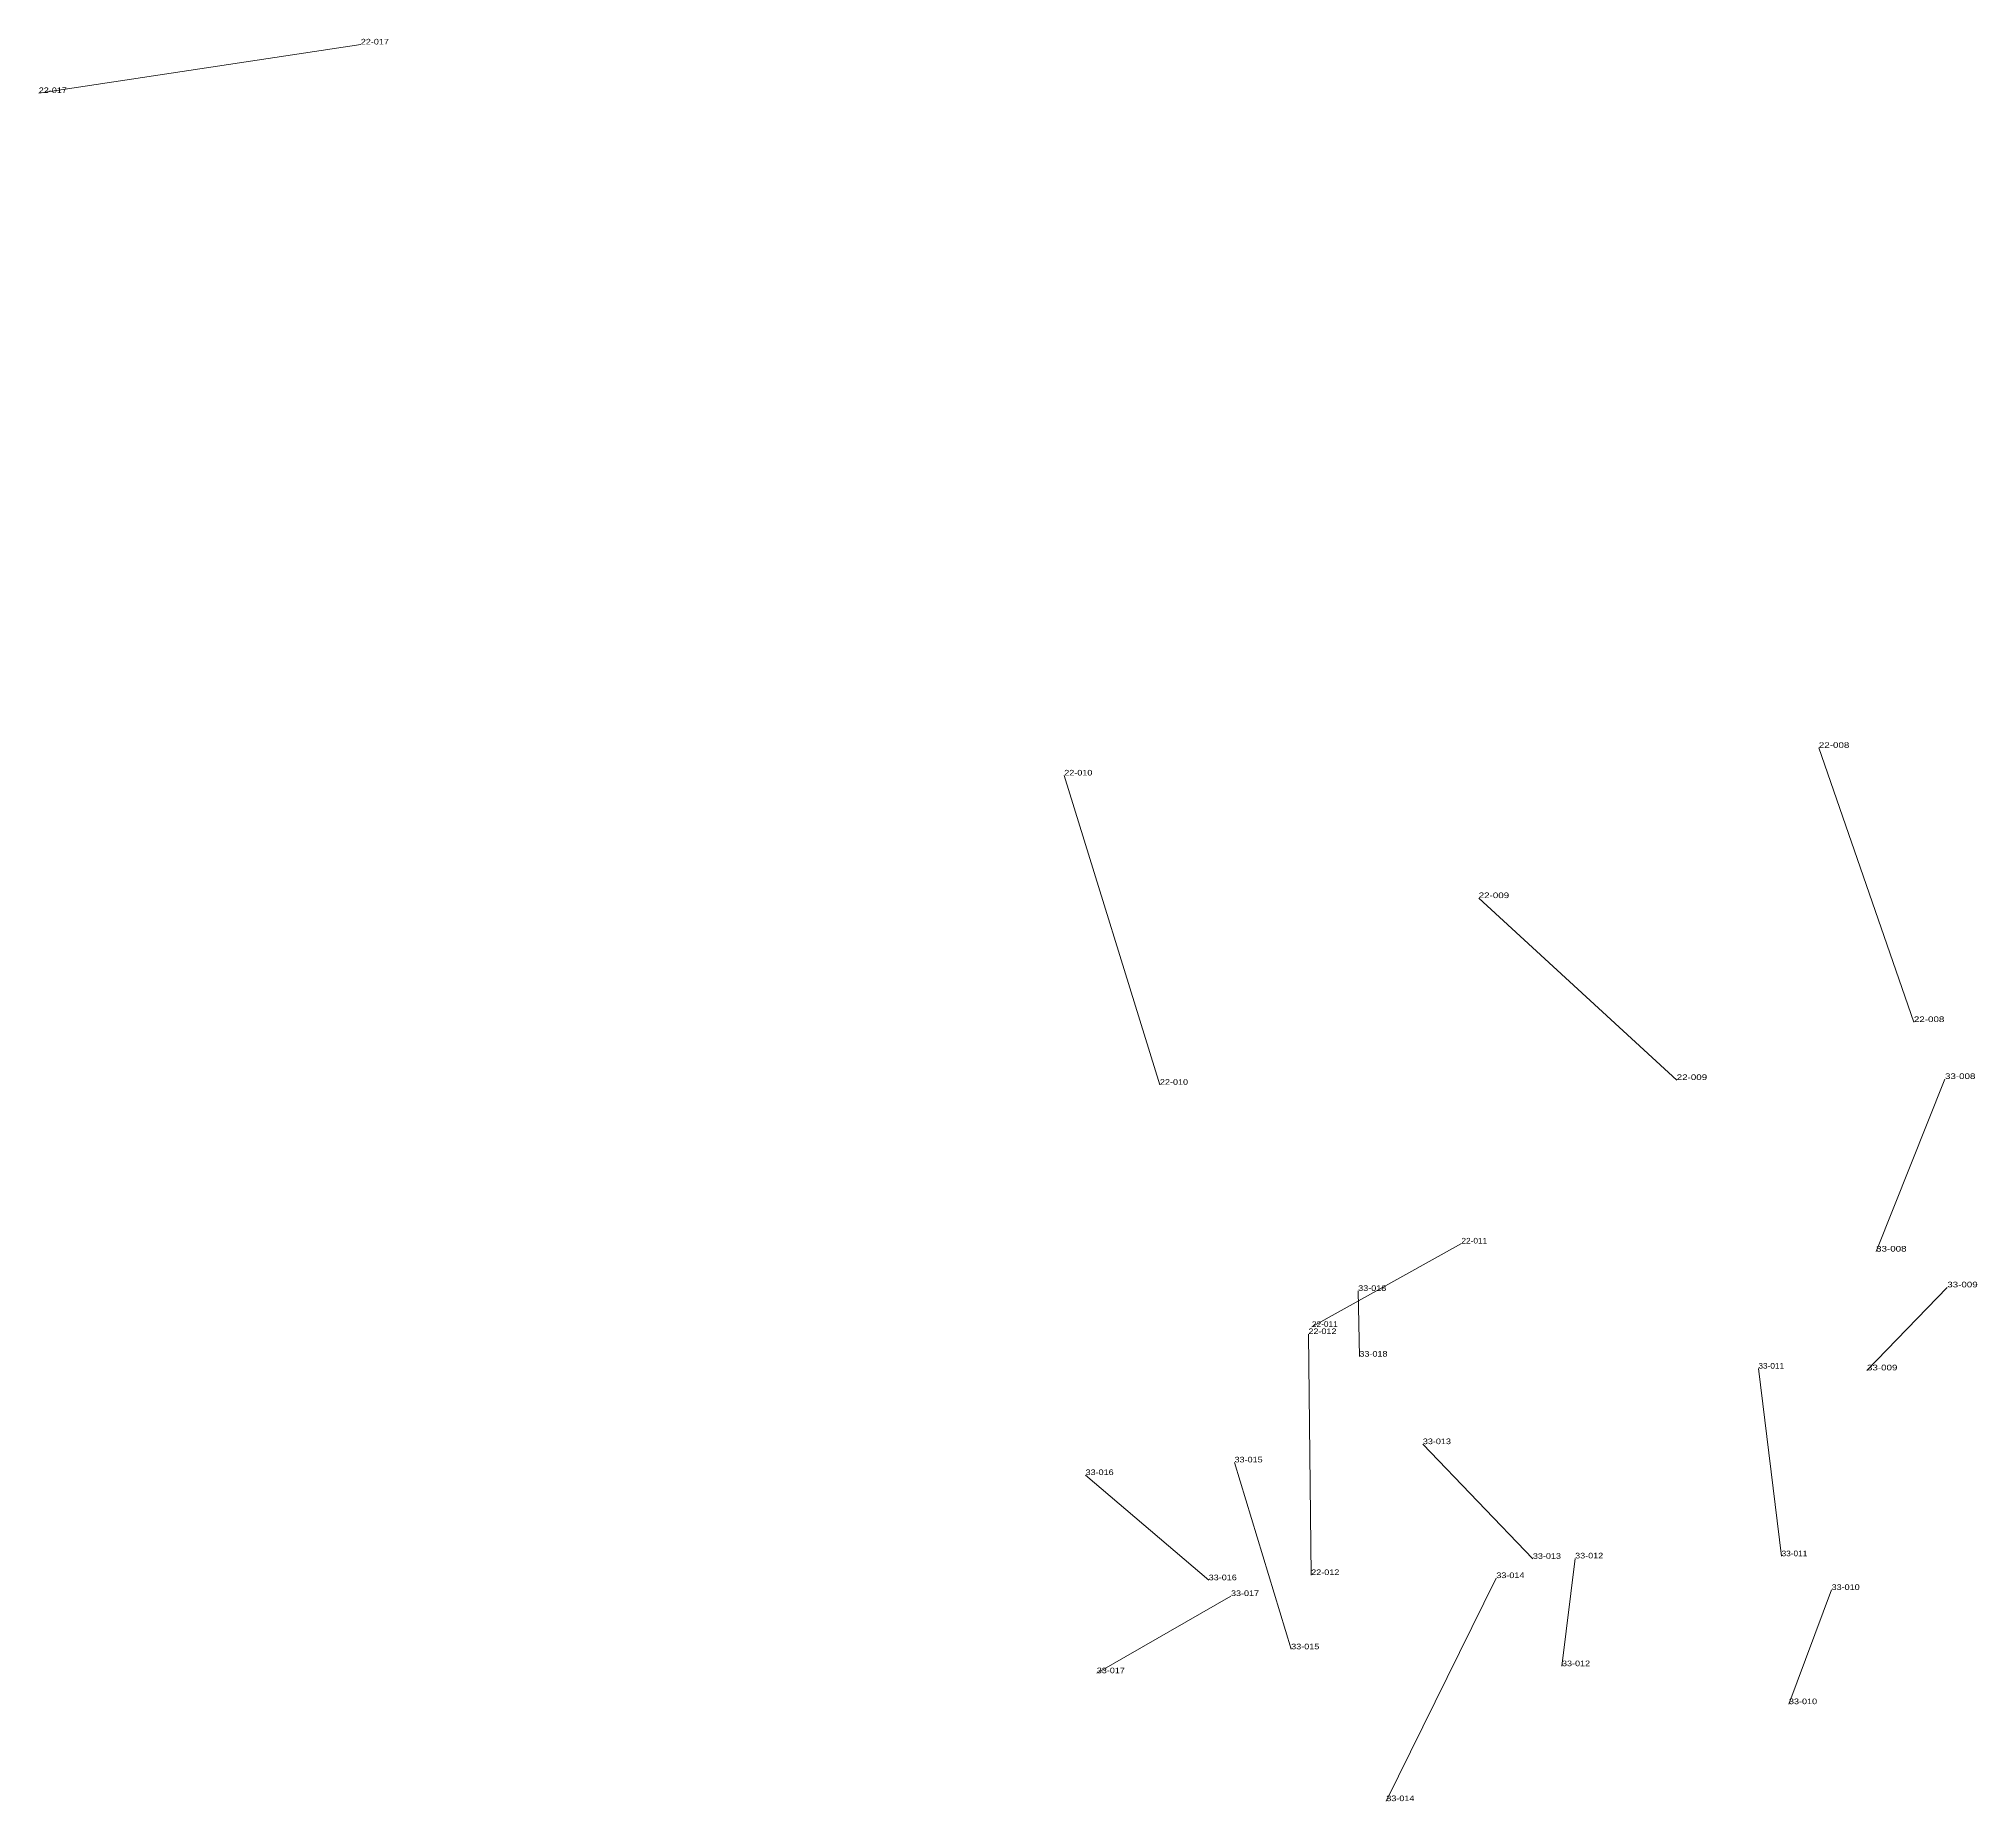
# Model space of a CAD drawing. Header units: metres. Extents: x 571156 to 607184, y 703608 to 727431.
# Drawn here: x 595044 to 595734, y 712517 to 713144 of the extents above; entities that cross this region are included whole.
import ezdxf

# ---------------------------------------------------------------- set-up
doc = ezdxf.new("R2010")
doc.units = ezdxf.units.M
doc.header["$LTSCALE"] = 0.8
doc.layers.add('60', color=7, linetype='Continuous', lineweight=13)
doc.layers.add('61', color=7, linetype='Continuous')

msp = doc.modelspace()

# ---------------------------------------------------------------- linework, layer by layer
at = {"layer": '60'}
for p, q in [((595158.46, 713142.42), (595043.88, 713125.13)), ((595710.97, 712794.65), (595677.17, 712892.2)), ((595442.75, 712772.33), (595408.71, 712882.37)), ((595626.59, 712774.04), (595556.15, 712838.75)), ((595722.03, 712774.4), (595697.53, 712713.01)), ((595496.83, 712686.23), (595550.01, 712715.88)), ((595513.7, 712675.63), (595513.28, 712699.01)), ((595722.84, 712700.28), (595694.28, 712670.76)), ((595495.55, 712683.66), (595496.56, 712597.93)), ((595663.9, 712604.63), (595655.65, 712671.38)), ((595575.42, 712603.71), (595536.28, 712644.51)), ((595489.44, 712571.53), (595469.28, 712638.01)), ((595460.09, 712596.09), (595416.28, 712633.51)), ((595590.45, 712603.85), (595585.78, 712565.51)), ((595562.41, 712596.86), (595523.28, 712517.51)), ((595681.69, 712592.63), (595666.53, 712552.01)), ((595468.01, 712590.48), (595420.28, 712563.01))]:
    msp.add_line(p, q, dxfattribs=at)

# ---------------------------------------------------------------- texts
for s, width, p in [('22-017', 1.2, (595043.88, 713125.13)), ('22-008', 1.3, (595677.17, 712892.2)), ('22-010', 1.2, (595408.71, 712882.37)), ('22-009', 1.3, (595556.15, 712838.75)), ('22-011', 1.1, (595550.01, 712715.88)), ('33-008', 1.3, (595697.53, 712713.01)), ('33-018', 1.2, (595513.28, 712699.01)), ('33-011', 1.1, (595655.65, 712671.38)), ('33-009', 1.3, (595694.28, 712670.76)), ('33-013', 1.2, (595536.28, 712644.51)), ('33-016', 1.2, (595416.28, 712633.51)), ('33-015', 1.2, (595469.28, 712638.01)), ('22-012', 1.2, (595496.56, 712597.93)), ('33-017', 1.2, (595420.28, 712563.01)), ('33-012', 1.2, (595585.78, 712565.51)), ('33-010', 1.2, (595666.53, 712552.01)), ('33-014', 1.2, (595523.28, 712517.51))]:
    msp.add_text(s, height=2, dxfattribs=dict(at, width=width)).set_placement(p)
at = {"layer": '61'}
for s, width, p in [('22-017', 1.2, (595158.46, 713142.42)), ('22-008', 1.3, (595710.97, 712794.65)), ('22-010', 1.2, (595442.75, 712772.33)), ('22-009', 1.3, (595626.59, 712774.04)), ('33-008', 1.3, (595722.03, 712774.4)), ('33-009', 1.3, (595722.84, 712700.28)), ('22-012', 1.2, (595495.55, 712683.66)), ('22-011', 1.1, (595496.83, 712686.23)), ('33-018', 1.2, (595513.7, 712675.63)), ('33-011', 1.1, (595663.9, 712604.63)), ('33-013', 1.2, (595575.42, 712603.71)), ('33-012', 1.2, (595590.45, 712603.85)), ('33-016', 1.2, (595460.09, 712596.09)), ('33-014', 1.2, (595562.41, 712596.86)), ('33-010', 1.2, (595681.69, 712592.63)), ('33-017', 1.2, (595468.01, 712590.48)), ('33-015', 1.2, (595489.44, 712571.53))]:
    msp.add_text(s, height=2, dxfattribs=dict(at, width=width)).set_placement(p)

doc.saveas('drawing.dxf')
